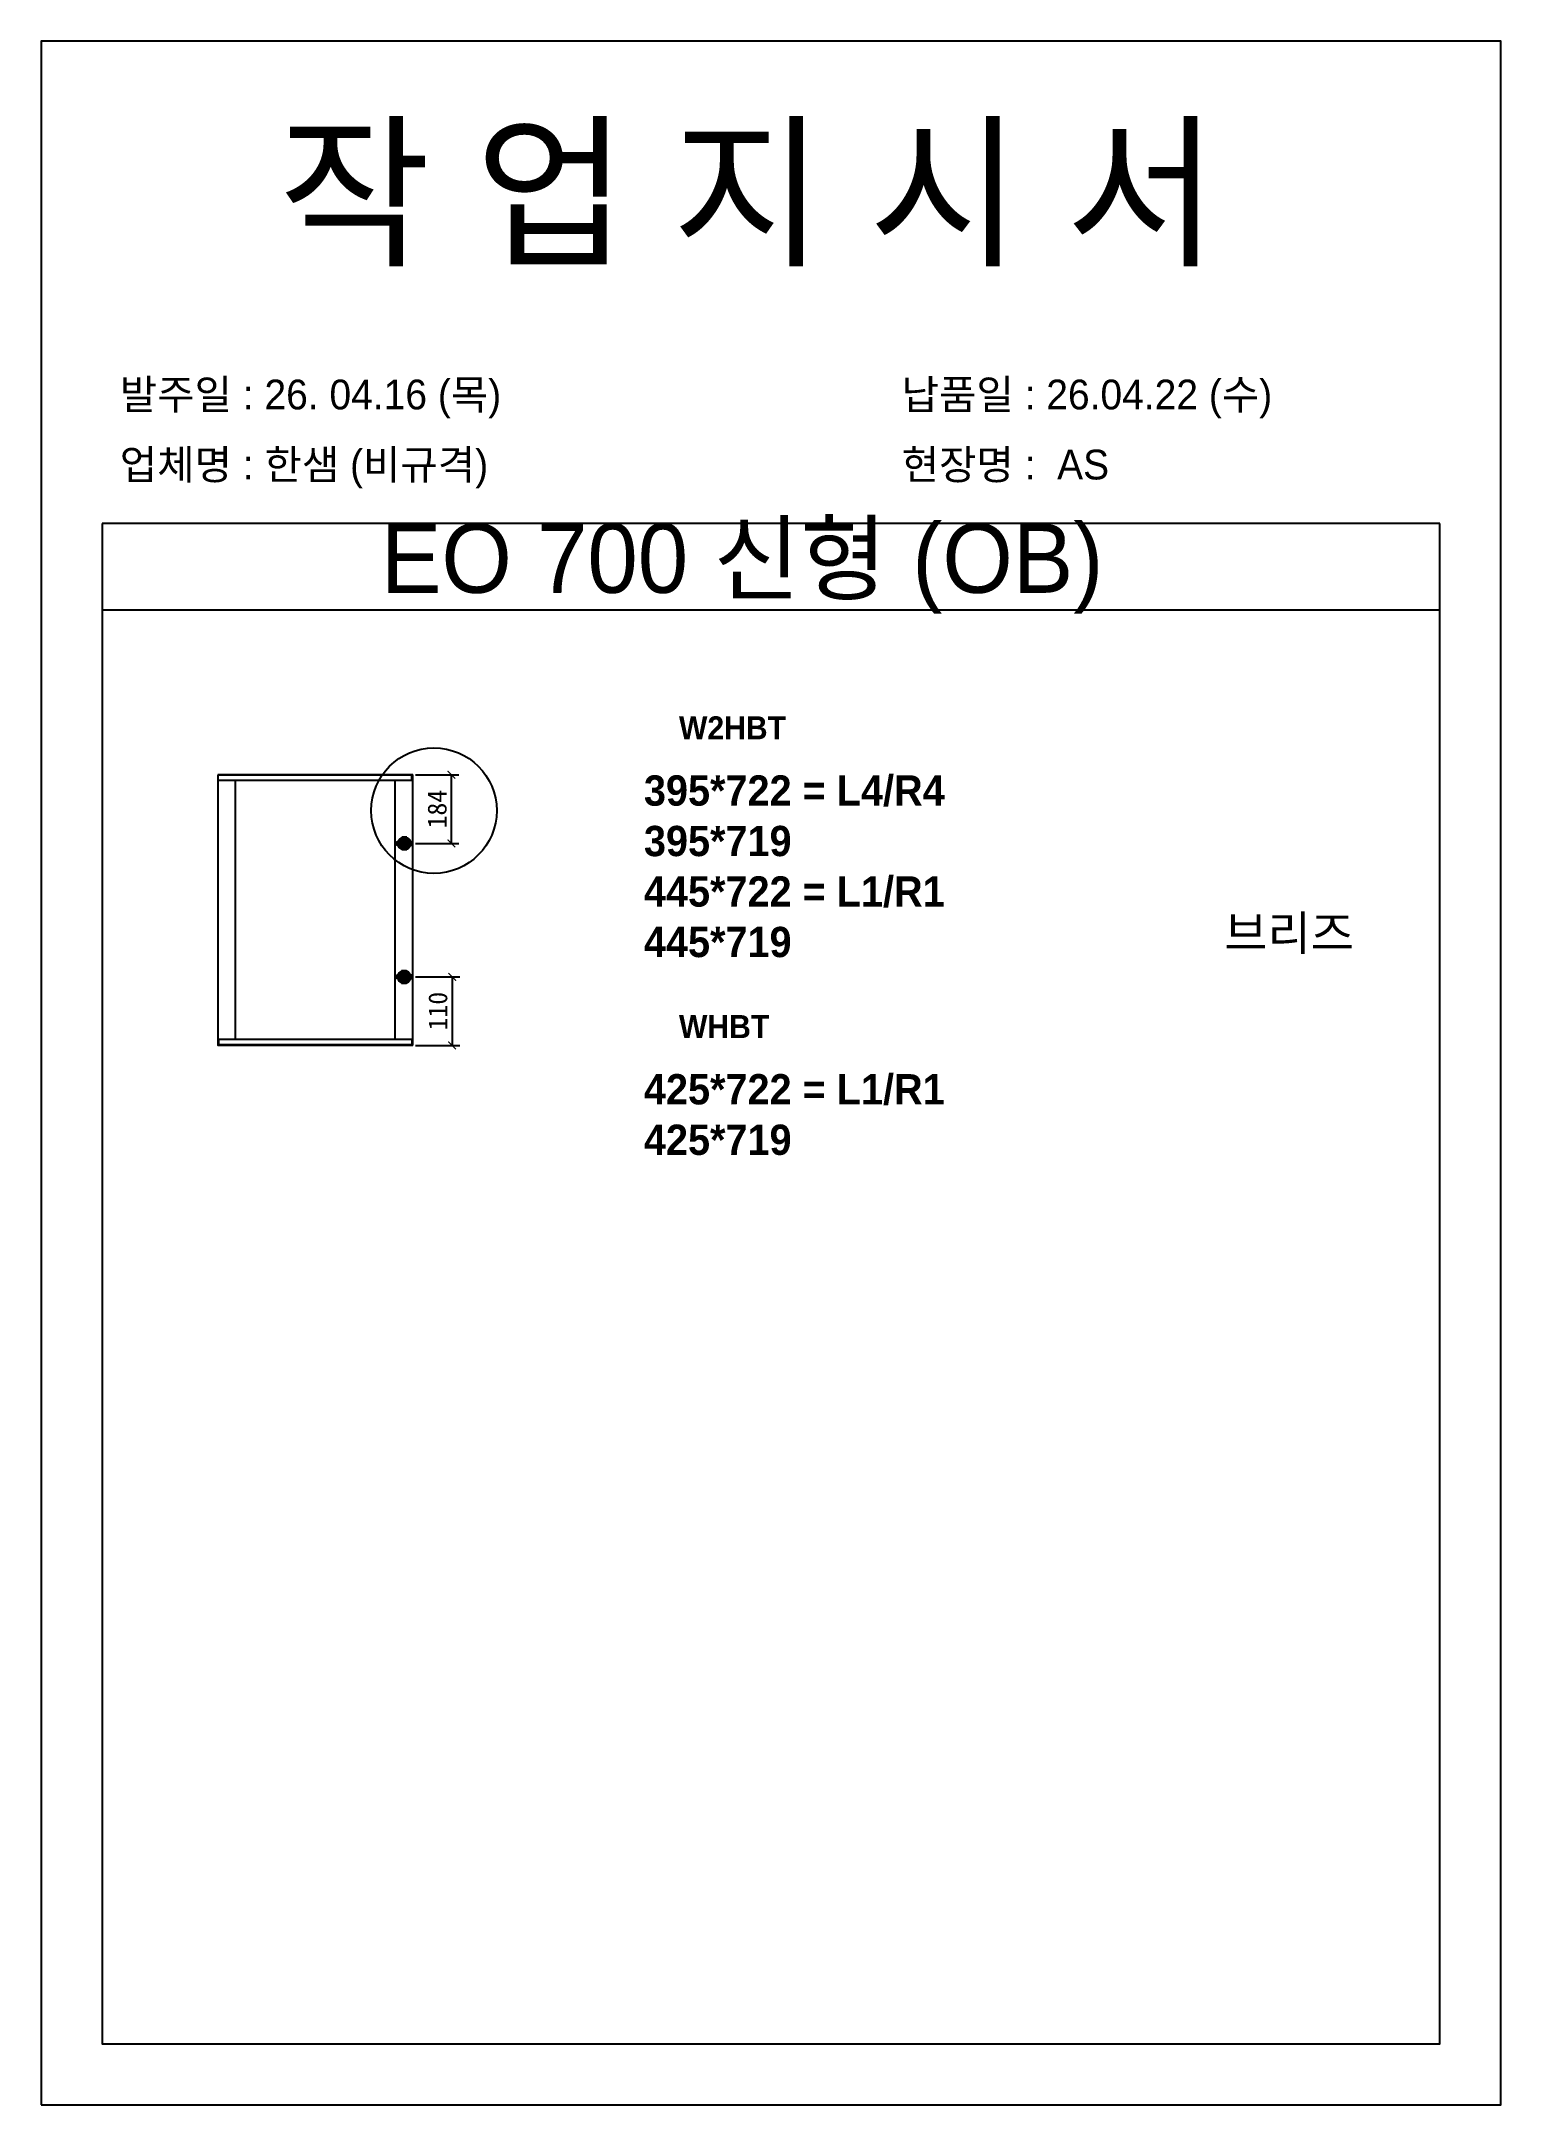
# Model space of a CAD drawing. Header units: millimetres. Extents: x -44117 to 256353, y -2095463 to 65325.
# Drawn here: x 117841 to 119764, y -876966 to -874246 of the extents above; entities that cross this region are included whole.
import ezdxf

# ---------------------------------------------------------------- set-up
doc = ezdxf.new("R2010")
doc.units = ezdxf.units.MM
doc.header["$LTSCALE"] = 10
doc.layers.add('Layer1', color=7, linetype='Continuous', lineweight=70)
doc.styles.add('MtX_Gulim', font='')
doc.styles.get('MtX_Gulim').set_extended_font_data('Gulim', bold=True)
doc.dimstyles.new('ISO-25', dxfattribs={"dimtxt": 2.5, "dimasz": 2.5, "dimexe": 1, "dimexo": 1, "dimtad": 1, "dimtxsty": 'Standard', "dimblk": 'ARCHTICK', "dimcen": 2.5, "dimadec": 0, "dimazin": 0, "dimtfac": 1, "dimtmove": 0, "dimatfit": 3, "dimfxl": 0, "dimarcsym": 0})

msp = doc.modelspace()

# ---------------------------------------------------------------- texts
at = {"linetype": 'Continuous', "style": 'MtX_Gulim'}
for s, p in [('W2HBT', (118681.0079, -875166.50146)), ('WHBT', (118681.0079, -875560.31507))]:
    msp.add_text(s, height=30.315933, dxfattribs=at).set_placement(p)
at = {"attachment_point": 1}
for s, width, gutter_width, heights, insert, char_height in [('{\\fGulim|b0|i0|c129|p50;작 업 지 시 서}', 3786.0728481, 14.30944, [-178.40505], (118152.9606, -874365.59484), 160.2657825), ('\\pt11;{\\fGulim|b0|i0|c129|p50;발주일 : 26. 04.16 (목)}', 3786.0728481, 14.30944, [39.49878], (117944.11771, -874692.33855), 39.2651167), ('{\\fGulim|b0|i0|c129|p50;납품일 : 26.04.22 (수)}', 3786.0728481, 14.30944, [40.16974], (118974.37253, -874692.33855), 39.2651167), ('{\\fGulim|b0|i0|c129|p50;업체명 : 한샘 (비규격)}', 3786.0728481, 14.30944, [41.34032], (117944.11771, -874784.67017), 39.2651167), ('{\\fGulim|b0|i0|c129|p50;현장명 :  \\C1;AS}', 3786.0728481, 14.30944, [-43.81381], (118974.37253, -874784.67017), 39.2651167), ('{\\fGulim|b0|i0|c129|p50;EO 700 신형 (OB)}', 2155.3243433, 8.14604, [-114.80382], (118288.34426, -874882.17563), 91.2356303), ('{\\f굴림|b1|i0|c129|p50;395*722 = L4/R4\\P\\C1;395*719\\P\\C256;445*722 = L1/R1\\P\\C1;445*719}', 12072.7918459, 155.2668, [248.16282], (118634.81068, -875213.98206), 39.9257485), ('{\\f굴림|b1|i0|c129|p50;브리즈}', 13746.5878503, 176.7933, [-50.51237], (119399.44162, -875399.05512), 45.4611341), ('{\\f굴림|b1|i0|c129|p50;425*722 = L1/R1\\P\\C1;425*719}', 12072.7918459, 155.2668, [-111.27454], (118634.81068, -875607.79567), 39.9257485)]:
    msp.add_mtext_dynamic_manual_height_columns(s, width=width, gutter_width=gutter_width, heights=heights, dxfattribs=dict(at, insert=insert, char_height=char_height))

# ---------------------------------------------------------------- blocks, each defined once
blk = doc.blocks.new('_ArchTick')
at = {"color": 0, "linetype": 'ByBlock', "const_width": 0.15}
blk.add_lwpolyline([(-0.5, -0.5), (0.5, 0.5)], dxfattribs=at)
blk = doc.blocks.new('*D5668')
at = {"color": 0, "lineweight": -2}
for p, q in [((118334, -875213.2), (118391.1, -875213.2)), ((118381.1, -875303.8), (118381.1, -875213.2)), ((118334, -875303.8), (118391.1, -875303.8))]:
    blk.add_line(p, q, dxfattribs=at)
at = {"layer": 'Defpoints', "color": 0}
for p in [(118319, -875213.2), (118381.1, -875213.2), (118319, -875303.8)]:
    blk.add_point(p, dxfattribs=at)
at = {"color": 0, "lineweight": -2, "xscale": 10, "yscale": 10, "zscale": 10}
for p, rotation in [((118381.1, -875213.2), 90), ((118381.1, -875303.8), 270)]:
    blk.add_blockref('_ArchTick', p, dxfattribs=dict(at, rotation=rotation))
at = {"color": 0, "insert": (118362.4, -875258.5), "char_height": 25, "attachment_point": 5, "rotation": 90}
blk.add_mtext('184', dxfattribs=at)
blk = doc.blocks.new('*D5669')
at = {"color": 0, "lineweight": -2}
for p, q in [((118334, -875479.7), (118392.1, -875479.7)), ((118382.1, -875479.7), (118382.1, -875569.9)), ((118334, -875569.9), (118392.1, -875569.9))]:
    blk.add_line(p, q, dxfattribs=at)
at = {"layer": 'Defpoints', "color": 0}
for p in [(118319, -875479.7), (118319, -875569.9), (118382.1, -875569.9)]:
    blk.add_point(p, dxfattribs=at)
at = {"color": 0, "lineweight": -2, "xscale": 10, "yscale": 10, "zscale": 10}
for p, rotation in [((118382.1, -875479.7), 90), ((118382.1, -875569.9), 270)]:
    blk.add_blockref('_ArchTick', p, dxfattribs=dict(at, rotation=rotation))
at = {"color": 0, "insert": (118363.4, -875524.8), "char_height": 25, "attachment_point": 5, "rotation": 90}
blk.add_mtext('110', dxfattribs=at)

# ---------------------------------------------------------------- dimensions: what is measured, and where the dimension line sits
for base, p1, p2, text, picture, middle in [((118381.11963, -875213.16094), (118319.00029, -875303.75646), (118319.00029, -875213.16094), '184', '*D5668', (118362.36963, -875258.4587)), ((118382.11317, -875569.92992), (118319.00029, -875479.72327), (118319.00029, -875569.92992), '110', '*D5669', (118363.36317, -875524.8266))]:
    dim = msp.add_linear_dim(base=base, p1=p1, p2=p2, angle=90, text=text, dimstyle='ISO-25', override={"dimscale": 10, "dimasz": 1, "dimexo": 1.5, "dimtxsty": 'Standard'})
    dim.commit()
    dim.dimension.update_dxf_attribs({"geometry": picture, "text_midpoint": middle})

# ---------------------------------------------------------------- linework, layer by layer
for p, q in [((119683.72021, -874881.88786), (117920.7966, -874881.88786)), ((119683.72021, -874996.36342), (117920.7966, -874996.36342)), ((118073.22433, -875213.41724), (118073.22433, -875569.67362)), ((118330.08539, -875213.87858), (118073.22433, -875213.87858)), ((118330.08539, -875220.84993), (118073.22433, -875220.84993)), ((118329.82909, -875213.16094), (118073.48063, -875213.16094)), ((118096.03499, -875220.33733), (118096.03499, -875562.24094)), ((118307.01843, -875562.24094), (118307.01843, -875220.84993)), ((118328.80389, -875220.84993), (118328.80389, -875213.16094)), ((118330.08539, -875569.67362), (118330.08539, -875213.41724)), ((118330.08539, -875562.24094), (118073.22433, -875562.24094)), ((118330.08539, -875569.21229), (118073.22433, -875569.21229)), ((118329.82909, -875569.92992), (118073.48063, -875569.92992)), ((118074.50583, -875569.92992), (118074.50583, -875562.24094)), ((118328.80389, -875562.24094), (118328.80389, -875569.92992))]:
    msp.add_line(p, q)
msp.add_lwpolyline([(117840.66371, -876966.2935), (119763.8531, -876966.2935), (119763.8531, -874246.35422), (117840.66371, -874246.35422)], close=True)
msp.add_lwpolyline([(117920.7966, -874881.88786), (117920.7966, -876886.16061), (119683.72021, -876886.16061), (119683.72021, -874881.88786)])
at = {"color": 1}
msp.add_circle((118358.1216, -875260.47952), 82.67644, dxfattribs=at)
for centre, start, end in [((118329.82909, -875213.41724), 0, 90), ((118073.48063, -875569.67363), 180, 270), ((118329.82909, -875569.67363), 270, 0)]:
    msp.add_arc(centre, 0.2563, start, end)
at = {"layer": 'Layer1'}
for p, q in [((118319.00029, -875294.31025), (118319.00029, -875313.20268)), ((118319.00029, -875489.16948), (118319.00029, -875470.27706))]:
    msp.add_line(p, q, dxfattribs=at)
for points in [[(118328.4465, -875303.75646), (118309.55408, -875303.75646)], [(118328.4465, -875479.72327), (118309.55408, -875479.72327)]]:
    msp.add_lwpolyline(points, close=True, dxfattribs=at)
for centre in [(118319.00029, -875303.75646), (118319.00029, -875479.72327)]:
    msp.add_circle(centre, 6.29747, dxfattribs=at)

msp.set_redraw_order([(e.dxf.handle, doc.entitydb.next_handle()) for e in msp.query("TEXT MTEXT ATTDEF DIMENSION ARC_DIMENSION")])  # texts and dimensions are drawn at this point

doc.saveas('drawing.dxf')
